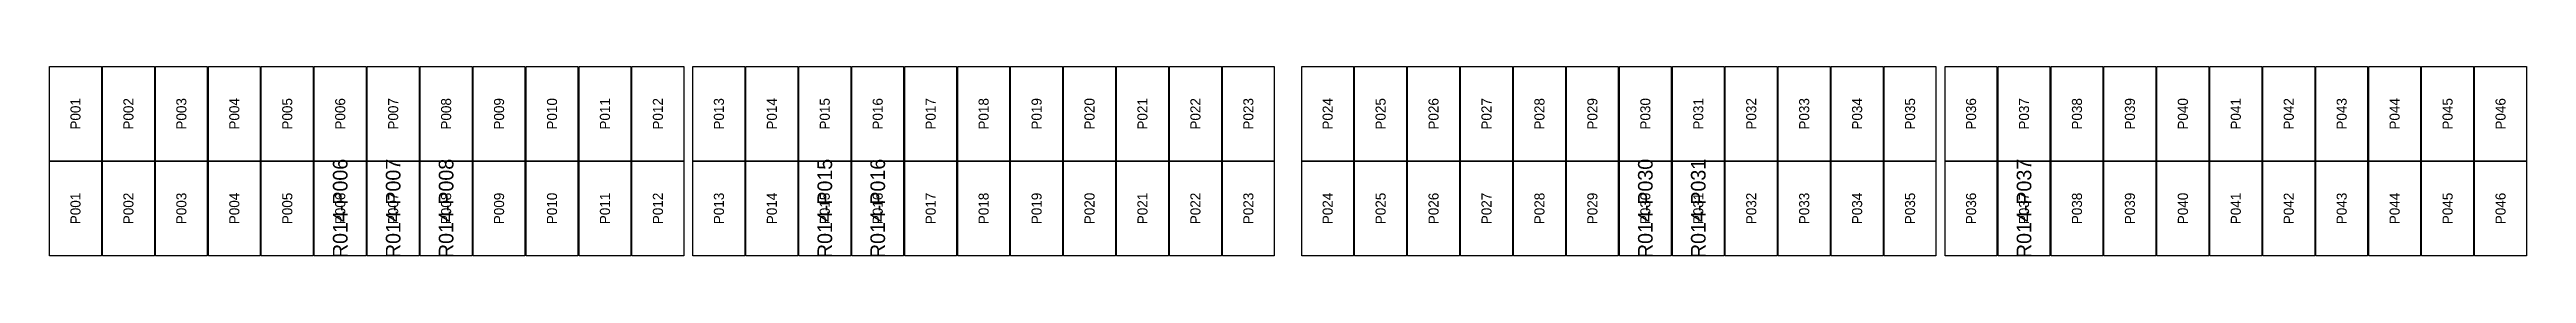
# Model space of a CAD drawing. Extents: x 296295 to 296770, y 651564 to 652121.
# Drawn here: x 296326.2 to 296380.4, y 652067.9 to 652072.1 of the extents above; entities that cross this region are included whole.
import ezdxf
from ezdxf.enums import TextEntityAlignment as Align

# ---------------------------------------------------------------- set-up
doc = ezdxf.new("R2010")
doc.units = 0

msp = doc.modelspace()

# ---------------------------------------------------------------- texts
at = {"layer": 'DEFECT_LABELS'}
for s, p in [('R014-P006', (296332.546, 652068.96)), ('R014-P007', (296333.704, 652068.96)), ('R014-P008', (296334.862, 652068.96)), ('R014-P015', (296343.144, 652068.96)), ('R014-P016', (296344.302, 652068.96)), ('R014-P030', (296361.09, 652068.96)), ('R014-P031', (296362.248, 652068.96)), ('R014-P037', (296369.372, 652068.96))]:
    msp.add_text(s, height=0.32, rotation=90, dxfattribs=at).set_placement(p, align=Align.MIDDLE_CENTER)
at = {"layer": 'PANEL_POSITION'}
for s, p in [('P001', (296326.756, 652071.023)), ('P002', (296327.914, 652071.023)), ('P003', (296329.072, 652071.023)), ('P004', (296330.23, 652071.023)), ('P005', (296331.388, 652071.023)), ('P006', (296332.546, 652071.023)), ('P007', (296333.704, 652071.023)), ('P008', (296334.862, 652071.023)), ('P009', (296336.02, 652071.023)), ('P010', (296337.178, 652071.023)), ('P011', (296338.336, 652071.023)), ('P012', (296339.494, 652071.023)), ('P013', (296340.828, 652071.023)), ('P014', (296341.986, 652071.023)), ('P015', (296343.144, 652071.023)), ('P016', (296344.302, 652071.023)), ('P017', (296345.46, 652071.023)), ('P018', (296346.618, 652071.023)), ('P019', (296347.776, 652071.023)), ('P020', (296348.934, 652071.023)), ('P021', (296350.092, 652071.023)), ('P022', (296351.25, 652071.023)), ('P023', (296352.408, 652071.023)), ('P024', (296354.142, 652071.023)), ('P025', (296355.3, 652071.023)), ('P026', (296356.458, 652071.023)), ('P027', (296357.616, 652071.023)), ('P028', (296358.774, 652071.023)), ('P029', (296359.932, 652071.023)), ('P030', (296361.09, 652071.023)), ('P031', (296362.248, 652071.023)), ('P032', (296363.406, 652071.023)), ('P033', (296364.564, 652071.023)), ('P034', (296365.722, 652071.023)), ('P035', (296366.88, 652071.023)), ('P036', (296368.214, 652071.023)), ('P037', (296369.372, 652071.023)), ('P038', (296370.53, 652071.023)), ('P039', (296371.688, 652071.023)), ('P040', (296372.846, 652071.023)), ('P041', (296374.004, 652071.023)), ('P042', (296375.162, 652071.023)), ('P043', (296376.32, 652071.023)), ('P044', (296377.478, 652071.023)), ('P045', (296378.636, 652071.023)), ('P046', (296379.794, 652071.023)), ('P001', (296326.756, 652068.96)), ('P002', (296327.914, 652068.96)), ('P003', (296329.072, 652068.96)), ('P004', (296330.23, 652068.96)), ('P005', (296331.388, 652068.96)), ('P006', (296332.546, 652068.96)), ('P007', (296333.704, 652068.96)), ('P008', (296334.862, 652068.96)), ('P009', (296336.02, 652068.96)), ('P010', (296337.178, 652068.96)), ('P011', (296338.336, 652068.96)), ('P012', (296339.494, 652068.96)), ('P013', (296340.828, 652068.96)), ('P014', (296341.986, 652068.96)), ('P015', (296343.144, 652068.96)), ('P016', (296344.302, 652068.96)), ('P017', (296345.46, 652068.96)), ('P018', (296346.618, 652068.96)), ('P019', (296347.776, 652068.96)), ('P020', (296348.934, 652068.96)), ('P021', (296350.092, 652068.96)), ('P022', (296351.25, 652068.96)), ('P023', (296352.408, 652068.96)), ('P024', (296354.142, 652068.96)), ('P025', (296355.3, 652068.96)), ('P026', (296356.458, 652068.96)), ('P027', (296357.616, 652068.96)), ('P028', (296358.774, 652068.96)), ('P029', (296359.932, 652068.96)), ('P030', (296361.09, 652068.96)), ('P031', (296362.248, 652068.96)), ('P032', (296363.406, 652068.96)), ('P033', (296364.564, 652068.96)), ('P034', (296365.722, 652068.96)), ('P035', (296366.88, 652068.96)), ('P036', (296368.214, 652068.96)), ('P037', (296369.372, 652068.96)), ('P038', (296370.53, 652068.96)), ('P039', (296371.688, 652068.96)), ('P040', (296372.846, 652068.96)), ('P041', (296374.004, 652068.96)), ('P042', (296375.162, 652068.96)), ('P043', (296376.32, 652068.96)), ('P044', (296377.478, 652068.96)), ('P045', (296378.636, 652068.96)), ('P046', (296379.794, 652068.96))]:
    msp.add_text(s, height=0.22, rotation=90, dxfattribs=at).set_placement(p, align=Align.MIDDLE_CENTER)

# ---------------------------------------------------------------- linework, layer by layer
at = {"layer": 'DEFECTIVE_PANELS'}
for points in [[(296331.979, 652069.992), (296333.113, 652069.992), (296333.113, 652067.929), (296331.979, 652067.929)], [(296333.137, 652069.992), (296334.271, 652069.992), (296334.271, 652067.929), (296333.137, 652067.929)], [(296334.295, 652069.992), (296335.429, 652069.992), (296335.429, 652067.929), (296334.295, 652067.929)], [(296342.577, 652069.992), (296343.711, 652069.992), (296343.711, 652067.929), (296342.577, 652067.929)], [(296343.735, 652069.992), (296344.869, 652069.992), (296344.869, 652067.929), (296343.735, 652067.929)], [(296360.523, 652069.992), (296361.657, 652069.992), (296361.657, 652067.929), (296360.523, 652067.929)], [(296361.681, 652069.992), (296362.815, 652069.992), (296362.815, 652067.929), (296361.681, 652067.929)], [(296368.805, 652069.992), (296369.939, 652069.992), (296369.939, 652067.929), (296368.805, 652067.929)]]:
    msp.add_lwpolyline(points, close=True, dxfattribs=at)
at = {"layer": 'PANELS_MASTER'}
for points in [[(296326.189, 652072.055), (296327.323, 652072.055), (296327.323, 652069.992), (296326.189, 652069.992)], [(296327.347, 652072.055), (296328.481, 652072.055), (296328.481, 652069.992), (296327.347, 652069.992)], [(296328.505, 652072.055), (296329.639, 652072.055), (296329.639, 652069.992), (296328.505, 652069.992)], [(296329.663, 652072.055), (296330.797, 652072.055), (296330.797, 652069.992), (296329.663, 652069.992)], [(296330.821, 652072.055), (296331.955, 652072.055), (296331.955, 652069.992), (296330.821, 652069.992)], [(296331.979, 652072.055), (296333.113, 652072.055), (296333.113, 652069.992), (296331.979, 652069.992)], [(296333.137, 652072.055), (296334.271, 652072.055), (296334.271, 652069.992), (296333.137, 652069.992)], [(296334.295, 652072.055), (296335.429, 652072.055), (296335.429, 652069.992), (296334.295, 652069.992)], [(296335.453, 652072.055), (296336.587, 652072.055), (296336.587, 652069.992), (296335.453, 652069.992)], [(296336.611, 652072.055), (296337.745, 652072.055), (296337.745, 652069.992), (296336.611, 652069.992)], [(296337.769, 652072.055), (296338.903, 652072.055), (296338.903, 652069.992), (296337.769, 652069.992)], [(296338.927, 652072.055), (296340.061, 652072.055), (296340.061, 652069.992), (296338.927, 652069.992)], [(296340.261, 652072.055), (296341.395, 652072.055), (296341.395, 652069.992), (296340.261, 652069.992)], [(296341.419, 652072.055), (296342.553, 652072.055), (296342.553, 652069.992), (296341.419, 652069.992)], [(296342.577, 652072.055), (296343.711, 652072.055), (296343.711, 652069.992), (296342.577, 652069.992)], [(296343.735, 652072.055), (296344.869, 652072.055), (296344.869, 652069.992), (296343.735, 652069.992)], [(296344.893, 652072.055), (296346.027, 652072.055), (296346.027, 652069.992), (296344.893, 652069.992)], [(296346.051, 652072.055), (296347.185, 652072.055), (296347.185, 652069.992), (296346.051, 652069.992)], [(296347.209, 652072.055), (296348.343, 652072.055), (296348.343, 652069.992), (296347.209, 652069.992)], [(296348.367, 652072.055), (296349.501, 652072.055), (296349.501, 652069.992), (296348.367, 652069.992)], [(296349.525, 652072.055), (296350.659, 652072.055), (296350.659, 652069.992), (296349.525, 652069.992)], [(296350.683, 652072.055), (296351.817, 652072.055), (296351.817, 652069.992), (296350.683, 652069.992)], [(296351.841, 652072.055), (296352.975, 652072.055), (296352.975, 652069.992), (296351.841, 652069.992)], [(296353.575, 652072.055), (296354.709, 652072.055), (296354.709, 652069.992), (296353.575, 652069.992)], [(296354.733, 652072.055), (296355.867, 652072.055), (296355.867, 652069.992), (296354.733, 652069.992)], [(296355.891, 652072.055), (296357.025, 652072.055), (296357.025, 652069.992), (296355.891, 652069.992)], [(296357.049, 652072.055), (296358.183, 652072.055), (296358.183, 652069.992), (296357.049, 652069.992)], [(296358.207, 652072.055), (296359.341, 652072.055), (296359.341, 652069.992), (296358.207, 652069.992)], [(296359.365, 652072.055), (296360.499, 652072.055), (296360.499, 652069.992), (296359.365, 652069.992)], [(296360.523, 652072.055), (296361.657, 652072.055), (296361.657, 652069.992), (296360.523, 652069.992)], [(296361.681, 652072.055), (296362.815, 652072.055), (296362.815, 652069.992), (296361.681, 652069.992)], [(296362.839, 652072.055), (296363.973, 652072.055), (296363.973, 652069.992), (296362.839, 652069.992)], [(296363.997, 652072.055), (296365.131, 652072.055), (296365.131, 652069.992), (296363.997, 652069.992)], [(296365.155, 652072.055), (296366.289, 652072.055), (296366.289, 652069.992), (296365.155, 652069.992)], [(296366.313, 652072.055), (296367.447, 652072.055), (296367.447, 652069.992), (296366.313, 652069.992)], [(296367.647, 652072.055), (296368.781, 652072.055), (296368.781, 652069.992), (296367.647, 652069.992)], [(296368.805, 652072.055), (296369.939, 652072.055), (296369.939, 652069.992), (296368.805, 652069.992)], [(296369.963, 652072.055), (296371.097, 652072.055), (296371.097, 652069.992), (296369.963, 652069.992)], [(296371.121, 652072.055), (296372.255, 652072.055), (296372.255, 652069.992), (296371.121, 652069.992)], [(296372.279, 652072.055), (296373.413, 652072.055), (296373.413, 652069.992), (296372.279, 652069.992)], [(296373.437, 652072.055), (296374.571, 652072.055), (296374.571, 652069.992), (296373.437, 652069.992)], [(296374.595, 652072.055), (296375.729, 652072.055), (296375.729, 652069.992), (296374.595, 652069.992)], [(296375.753, 652072.055), (296376.887, 652072.055), (296376.887, 652069.992), (296375.753, 652069.992)], [(296376.911, 652072.055), (296378.045, 652072.055), (296378.045, 652069.992), (296376.911, 652069.992)], [(296378.069, 652072.055), (296379.203, 652072.055), (296379.203, 652069.992), (296378.069, 652069.992)], [(296379.227, 652072.055), (296380.361, 652072.055), (296380.361, 652069.992), (296379.227, 652069.992)], [(296326.189, 652069.992), (296327.323, 652069.992), (296327.323, 652067.929), (296326.189, 652067.929)], [(296327.347, 652069.992), (296328.481, 652069.992), (296328.481, 652067.929), (296327.347, 652067.929)], [(296328.505, 652069.992), (296329.639, 652069.992), (296329.639, 652067.929), (296328.505, 652067.929)], [(296329.663, 652069.992), (296330.797, 652069.992), (296330.797, 652067.929), (296329.663, 652067.929)], [(296330.821, 652069.992), (296331.955, 652069.992), (296331.955, 652067.929), (296330.821, 652067.929)], [(296335.453, 652069.992), (296336.587, 652069.992), (296336.587, 652067.929), (296335.453, 652067.929)], [(296336.611, 652069.992), (296337.745, 652069.992), (296337.745, 652067.929), (296336.611, 652067.929)], [(296337.769, 652069.992), (296338.903, 652069.992), (296338.903, 652067.929), (296337.769, 652067.929)], [(296338.927, 652069.992), (296340.061, 652069.992), (296340.061, 652067.929), (296338.927, 652067.929)], [(296340.261, 652069.992), (296341.395, 652069.992), (296341.395, 652067.929), (296340.261, 652067.929)], [(296341.419, 652069.992), (296342.553, 652069.992), (296342.553, 652067.929), (296341.419, 652067.929)], [(296344.893, 652069.992), (296346.027, 652069.992), (296346.027, 652067.929), (296344.893, 652067.929)], [(296346.051, 652069.992), (296347.185, 652069.992), (296347.185, 652067.929), (296346.051, 652067.929)], [(296347.209, 652069.992), (296348.343, 652069.992), (296348.343, 652067.929), (296347.209, 652067.929)], [(296348.367, 652069.992), (296349.501, 652069.992), (296349.501, 652067.929), (296348.367, 652067.929)], [(296349.525, 652069.992), (296350.659, 652069.992), (296350.659, 652067.929), (296349.525, 652067.929)], [(296350.683, 652069.992), (296351.817, 652069.992), (296351.817, 652067.929), (296350.683, 652067.929)], [(296351.841, 652069.992), (296352.975, 652069.992), (296352.975, 652067.929), (296351.841, 652067.929)], [(296353.575, 652069.992), (296354.709, 652069.992), (296354.709, 652067.929), (296353.575, 652067.929)], [(296354.733, 652069.992), (296355.867, 652069.992), (296355.867, 652067.929), (296354.733, 652067.929)], [(296355.891, 652069.992), (296357.025, 652069.992), (296357.025, 652067.929), (296355.891, 652067.929)], [(296357.049, 652069.992), (296358.183, 652069.992), (296358.183, 652067.929), (296357.049, 652067.929)], [(296358.207, 652069.992), (296359.341, 652069.992), (296359.341, 652067.929), (296358.207, 652067.929)], [(296359.365, 652069.992), (296360.499, 652069.992), (296360.499, 652067.929), (296359.365, 652067.929)], [(296362.839, 652069.992), (296363.973, 652069.992), (296363.973, 652067.929), (296362.839, 652067.929)], [(296363.997, 652069.992), (296365.131, 652069.992), (296365.131, 652067.929), (296363.997, 652067.929)], [(296365.155, 652069.992), (296366.289, 652069.992), (296366.289, 652067.929), (296365.155, 652067.929)], [(296366.313, 652069.992), (296367.447, 652069.992), (296367.447, 652067.929), (296366.313, 652067.929)], [(296367.647, 652069.992), (296368.781, 652069.992), (296368.781, 652067.929), (296367.647, 652067.929)], [(296369.963, 652069.992), (296371.097, 652069.992), (296371.097, 652067.929), (296369.963, 652067.929)], [(296371.121, 652069.992), (296372.255, 652069.992), (296372.255, 652067.929), (296371.121, 652067.929)], [(296372.279, 652069.992), (296373.413, 652069.992), (296373.413, 652067.929), (296372.279, 652067.929)], [(296373.437, 652069.992), (296374.571, 652069.992), (296374.571, 652067.929), (296373.437, 652067.929)], [(296374.595, 652069.992), (296375.729, 652069.992), (296375.729, 652067.929), (296374.595, 652067.929)], [(296375.753, 652069.992), (296376.887, 652069.992), (296376.887, 652067.929), (296375.753, 652067.929)], [(296376.911, 652069.992), (296378.045, 652069.992), (296378.045, 652067.929), (296376.911, 652067.929)], [(296378.069, 652069.992), (296379.203, 652069.992), (296379.203, 652067.929), (296378.069, 652067.929)], [(296379.227, 652069.992), (296380.361, 652069.992), (296380.361, 652067.929), (296379.227, 652067.929)]]:
    msp.add_lwpolyline(points, close=True, dxfattribs=at)

msp.set_redraw_order([(e.dxf.handle, doc.entitydb.next_handle()) for e in msp.query("TEXT MTEXT ATTDEF DIMENSION ARC_DIMENSION")])  # texts and dimensions are drawn at this point

doc.saveas('drawing.dxf')
